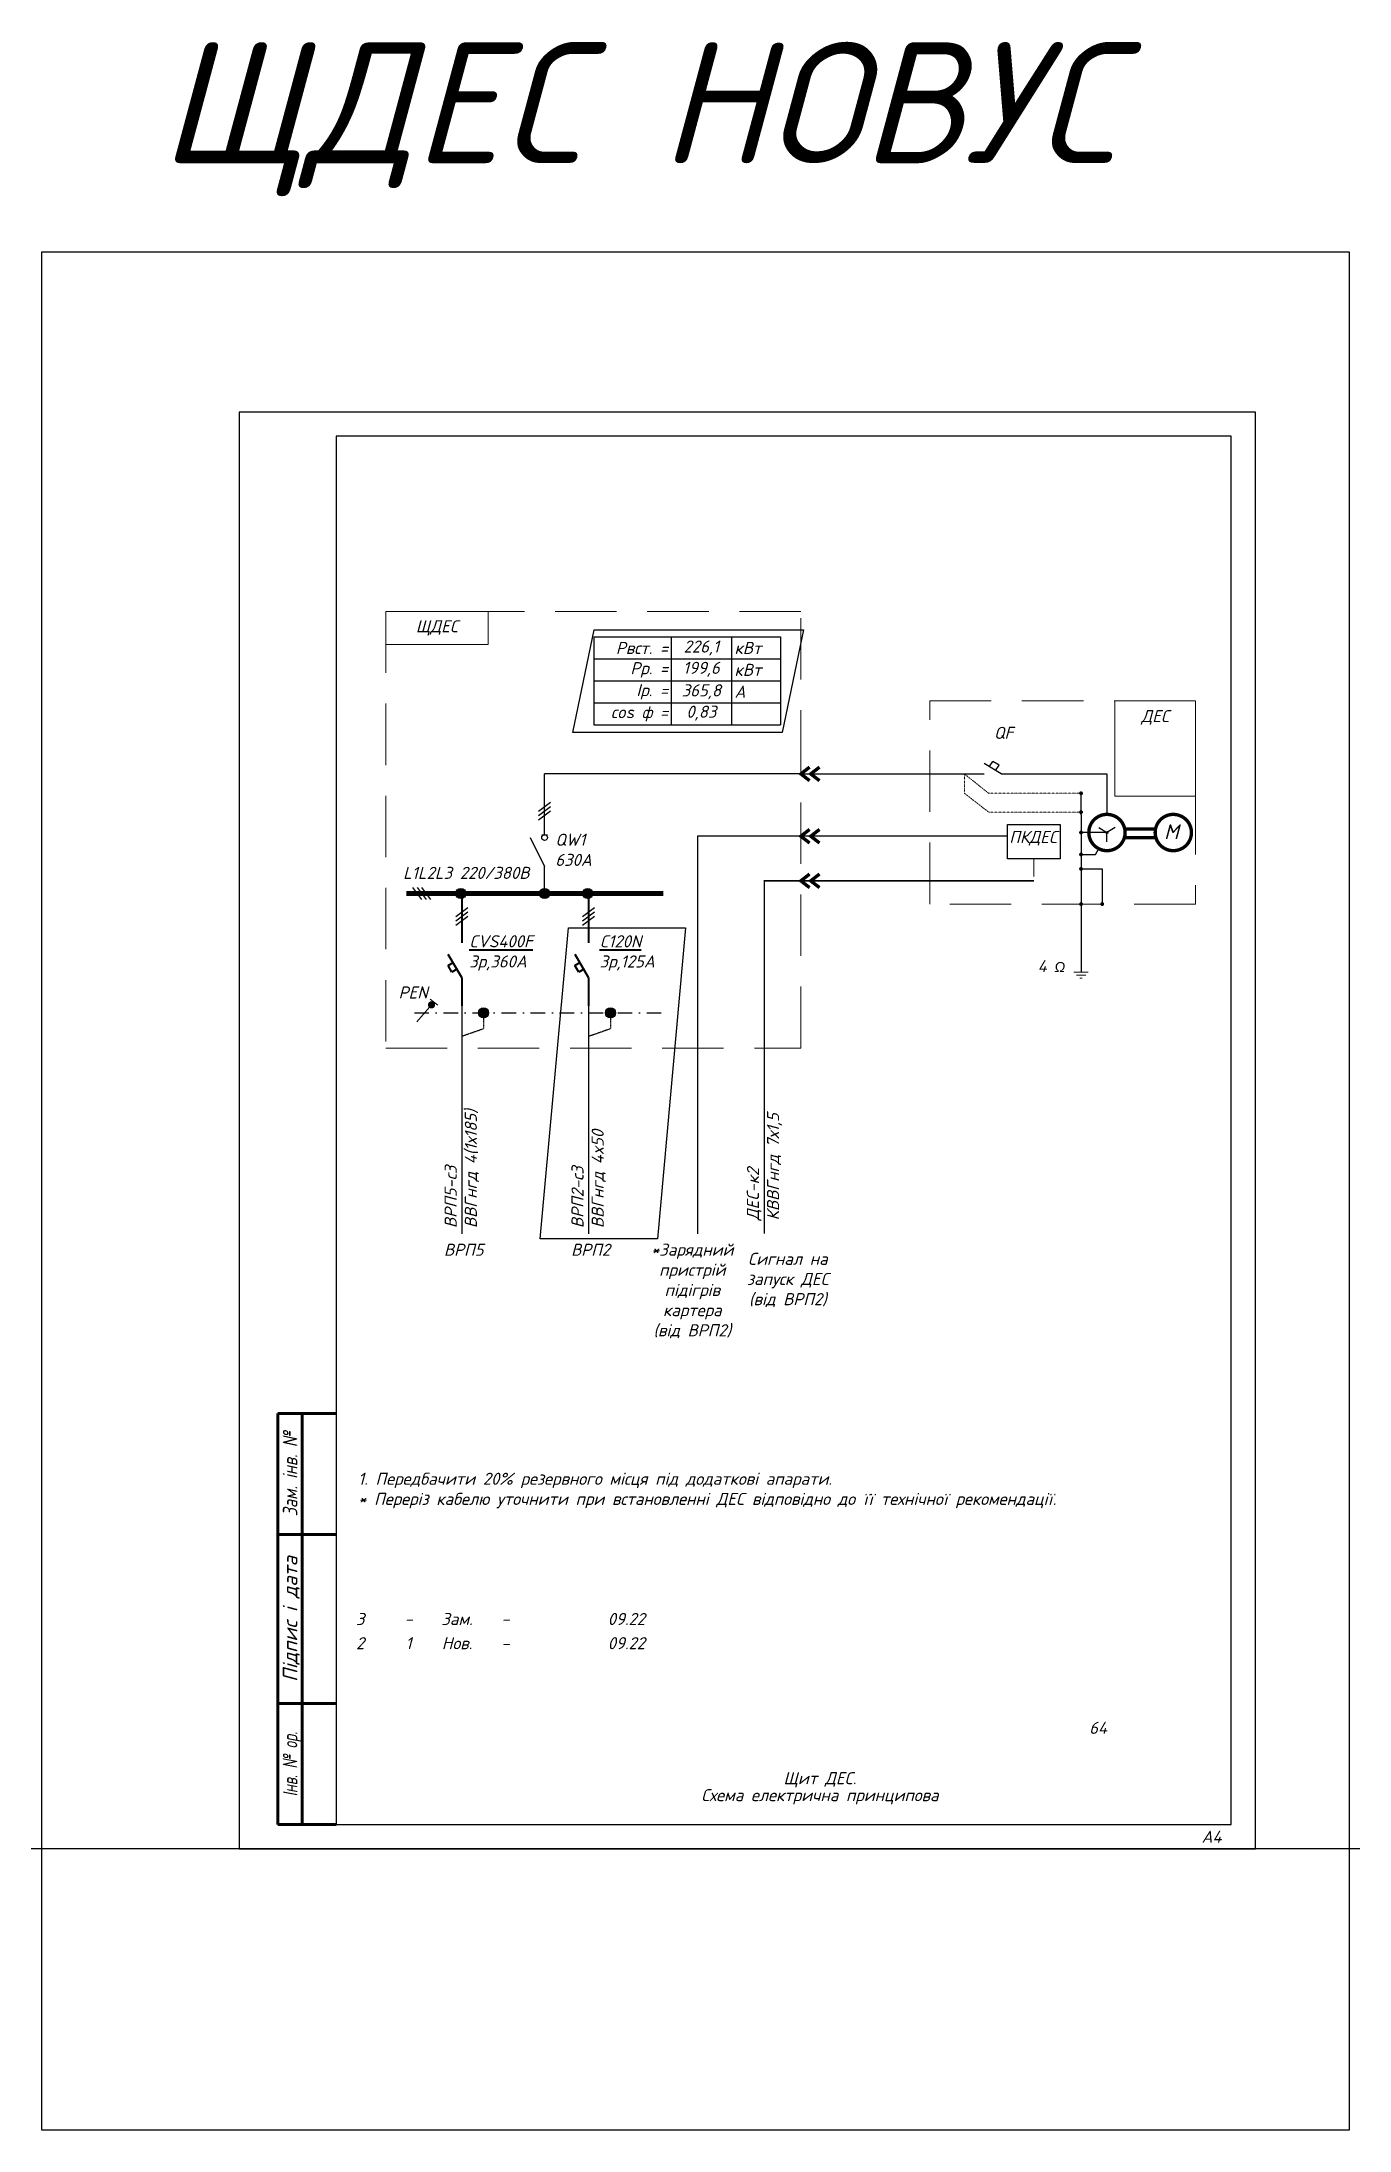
# Model space of a CAD drawing. Header units: millimetres. Extents: x -122434 to 1506205, y -201405 to 386015.
# Drawn here: x -122434 to -95412, y 148783 to 191957 of the extents above; entities that cross this region are included whole.
import ezdxf
from ezdxf.enums import TextEntityAlignment as Align

# ---------------------------------------------------------------- set-up
doc = ezdxf.new("R2010")
doc.units = ezdxf.units.MM
for name, pattern in [('ACAD_ISO02W100', [15, 12, -3]), ('DASHDOT', [25, 12, -6, 1, -6]), ('DASHDOTX2', [2, 1, -0.5, 0, -0.5]), ('DASHED', [9.525, 6.35, -3.175])]:
    doc.linetypes.add(name, pattern=pattern)
doc.layers.get('Defpoints').update_dxf_attribs({"color": 4})
doc.layers.add('E_Зміни', color=7, linetype='Continuous')
doc.layers.add('SO', color=7, linetype='Continuous')
doc.layers.add('Основна', color=7, linetype='Continuous', lineweight=50)
doc.layers.add('Тонка', color=7, linetype='Continuous', lineweight=15)
doc.styles.add('GOST 2.304', font='isocpeui.ttf')
doc.styles.add('TNR', font='isocpeui.ttf')
doc.styles.add('ГОСТ 2.304', font='isocpeui.ttf')
doc.styles.add('ЕСКД', font='isocpeui.ttf')
doc.styles.add('СГЕНЕРИР_СТИЛЬ_7', font='isocpeui.ttf')

msp = doc.modelspace()

# ---------------------------------------------------------------- texts
at = {"color": 3, "style": 'GOST 2.304'}
msp.add_text('ЩДЕС НОВУС', height=2500, dxfattribs=at).set_placement((-120002, 189447, 0))
at = {"color": 7, "lineweight": 15, "char_height": 250, "attachment_point": 1, "style": 'GOST 2.304'}
for s, insert, width in [('QW1\\P630А', (-111821, 175586, 0), 1683.8), ('L1L2L3 220/380В', (-114966, 174901, 0), 3710.69)]:
    msp.add_mtext(s, dxfattribs=dict(at, insert=insert, width=width))
at = {"color": 7, "lineweight": 40, "char_height": 250, "width": 1587.46, "attachment_point": 4, "style": 'ЕСКД'}
for s, insert in [('\\pxi0.65096;{\\LCVS400F\\P}3р,360А{\\L\\P\\pi0.0411;} ', (-113763, 172911, 0)), ('\\pxi0.65096;{\\LC120N\\P}3р,125А{\\L\\P\\pi0.0411;} ', (-111067, 172911, 0))]:
    msp.add_mtext(s, dxfattribs=dict(at, insert=insert))
at = {"color": 7, "insert": (-115061, 172429, 0), "char_height": 250, "width": 708.44, "attachment_point": 1, "style": 'TNR'}
msp.add_mtext('РЕN', dxfattribs=at)
at = {"color": 7, "linetype": 'Continuous', "char_height": 250, "width": 4000, "attachment_point": 4, "rotation": 90, "style": 'ГОСТ 2.304'}
for s, insert in [('{\\C256;ВРП5-с3\\PВВГнгд 4(1х185)}', (-113754, 167433, 0)), ('{\\C256; ДЕС-к2\\P КВВГнгд 7х1,5 }', (-107499, 167433, 0)), ('{\\C256;ВРП2-с3\\PВВГнгд 4x50 }', (-111133, 167433, 0))]:
    msp.add_mtext(s, dxfattribs=dict(at, insert=insert))
at = {"lineweight": 15, "insert": (-115895, 162376, 0), "char_height": 250, "width": 17730.28, "attachment_point": 1, "style": 'ГОСТ 2.304'}
msp.add_mtext('{\\C7;1. Передбачити 20% резервного місця під додаткові апарати.\\P}* Переріз кабелю уточнити при встановленні ДЕС відповідно до її технічної рекомендації.', dxfattribs=at)
at = {"linetype": 'Continuous', "lineweight": 25, "char_height": 250, "attachment_point": 5, "line_spacing_factor": 0.84, "style": 'GOST 2.304'}
for s, insert, width in [('{\\C7;64}', (-100602, 157102, 0), 1500), ('{\\C7;Щит ДЕС. \\PСхема електрична принципова }', (-106352, 155852, 0), 7000)]:
    msp.add_mtext(s, dxfattribs=dict(at, insert=insert, width=width))
at = {"layer": 'E_Зміни', "linetype": 'Continuous', "lineweight": 25, "char_height": 250, "width": 1000, "attachment_point": 5, "line_spacing_factor": 0.84, "style": 'GOST 2.304'}
for s, insert in [('{\\C7;3}', (-115852, 159352, 0)), ('{\\C7;-}', (-114852, 159352, 0)), ('{\\C7;Зам.}', (-113852, 159352, 0)), ('{\\C7;-}', (-112852, 159352, 0)), ('{\\C7;09.22}', (-110352, 159352, 0)), ('{\\C7;2}', (-115852, 158852, 0)), ('{\\C7;1}', (-114852, 158852, 0)), ('{\\C7;Нов.}', (-113852, 158852, 0)), ('{\\C7;09.22}', (-110352, 158852, 0)), ('{\\C7;-}', (-112852, 158852, 0))]:
    msp.add_mtext(s, dxfattribs=dict(at, insert=insert))
at = {"layer": 'Основна', "color": 7, "lineweight": 30}
for s, height, style, p in [('QF', 250, 'ГОСТ 2.304', (-102755, 177546, 0)), ('M', 306, 'GOST 2.304', (-99237, 175475, 0)), ('ПКДЕС', 250, 'GOST 2.304', (-102439, 175393, 0))]:
    msp.add_text(s, height=height, dxfattribs=dict(at, style=style)).set_placement(p)
at = {"layer": 'Основна', "color": 7, "lineweight": 30, "insert": (-101851, 172974, 0), "char_height": 250, "width": 2683.49, "attachment_point": 1, "style": 'GOST 2.304'}
msp.add_mtext('4 {\\fArial|b0|i1|c204|p34;\\H0.8333x;Ω }', dxfattribs=at)
at = {"layer": 'Тонка', "color": 7, "linetype": 'ACAD_ISO02W100', "char_height": 250, "attachment_point": 5, "style": 'TNR'}
for s, insert, width in [('ЩДЕС', (-114267, 179840, 0), 2118.35), ('ДЕС', (-99422, 177991, 0), 1668.34), ('ВРП5', (-113713, 166985, 0), 1668.34), ('ВРП2', (-111091, 166985, 0), 1668.34), ('*Зарядний пристрій\\Pпідігрів картера\\P(від ВРП2)', (-108990, 166134, 0), 1770.29), ('Сигнал на запуск ДЕС\\P(від ВРП2)', (-107015, 166361, 0), 1763.5)]:
    msp.add_mtext(s, dxfattribs=dict(at, insert=insert, width=width))

# ---------------------------------------------------------------- blocks, each defined once
blk = doc.blocks.new('A$Cbd1fdb3d')
at = {"lineweight": 40, "ltscale": 300}
for p, q in [((0, 1720), (0, 715)), ((0, 0), (-280, 480)), ((-284, 252), (-180, 312)), ((-204, 113), (-284, 252)), ((-100, 173), (-204, 113)), ((0, 0), (0, -584))]:
    blk.add_line(p, q, dxfattribs=at)
blk = doc.blocks.new('Рамка А4 верт')
at = {"linetype": 'Continuous', "lineweight": 60}
for p, q in [((8, 5), (8, 90)), ((8, 90), (20, 90)), ((13, 5), (13, 90)), ((8, 65), (20, 65)), ((8, 30), (20, 30)), ((20, 5), (8, 5))]:
    blk.add_line(p, q, dxfattribs=at)
at = {"lineweight": 30, "ltscale": 100}
blk.add_lwpolyline([(20, 5), (205, 5), (205, 292), (20, 292)], close=True, dxfattribs=at)
at = {"layer": 'Defpoints', "ltscale": 100}
blk.add_lwpolyline([(0, 0), (210, 0), (210, 297), (0, 297)], close=True, dxfattribs=at)
at = {"linetype": 'Continuous', "lineweight": 25, "style": 'СГЕНЕРИР_СТИЛЬ_7'}
for s, width, p in [('Зам. інв. №', 0.8, (10.5, 77.5)), ('Інв. № ор.', 0.7, (10.5, 17.5))]:
    blk.add_text(s, height=3, rotation=90, dxfattribs=dict(at, width=width)).set_placement(p, align=Align.MIDDLE_CENTER)
blk.add_text('Підпис і дата', height=3, rotation=90, dxfattribs=at).set_placement((10.5, 47.5), align=Align.MIDDLE_CENTER)
at = {"linetype": 'Continuous', "style": 'ГОСТ 2.304'}
blk.add_text('А4', height=2.5, dxfattribs=at).set_placement((198.88, 1.24))
blk = doc.blocks.new('*T208')
at = {"color": 0, "lineweight": -2, "transparency": 16777216}
for p, q in [((0, 0), (3860, 0)), ((0, 0), (0, -1813)), ((1600, 0), (1600, -1360)), ((3860, 0), (3860, -1813)), ((0, -453), (3860, -453)), ((0, -907), (3860, -907)), ((2850, -907), (2850, -1360)), ((0, -1360), (1600, -1360)), ((2850, -1360), (3860, -1360)), ((0, -1813), (3860, -1813))]:
    blk.add_line(p, q, dxfattribs=at)
at = {"color": 0, "linetype": 'ByBlock', "lineweight": -2, "transparency": 16777216}
for p, q in [((2850, 0), (2850, -907)), ((1600, -1360), (2850, -1360)), ((1600, -1360), (1600, -1813)), ((2850, -1360), (2850, -1813))]:
    blk.add_line(p, q, dxfattribs=at)
at = {"color": 0, "transparency": 16777216, "char_height": 250, "style": 'ГОСТ 2.304'}
for s, insert, width, attachment_point in [('Рвст. =', (1540, -227), 1480, 6), ('226,1', (2225, -227), 1130, 5), ('кВт', (2910, -227), 890, 4), ('Рр. =', (1540, -680), 1480, 6), ('199,6', (2225, -513), 1130, 2), ('кВт', (2910, -680), 890, 4), ('Ір. =', (1540, -1133), 1480, 6), ('365,8', (2225, -1133), 1130, 5), ('А', (2910, -1133), 890, 4), ('сos ф =', (1540, -1587), 1480, 6), ('0,83', (2225, -1420), 1130, 2)]:
    blk.add_mtext(s, dxfattribs=dict(at, insert=insert, width=width, attachment_point=attachment_point))

# ---------------------------------------------------------------- hatches: boundary and pattern name
h = msp.add_hatch(color=7)
edge = h.paths.add_edge_path()
edge.add_arc((-113773, 174349), 104, 0, 360)
h = msp.add_hatch(color=7)
edge = h.paths.add_edge_path()
edge.add_arc((-112042, 174349), 104, 0, 360)
h = msp.add_hatch(color=7)
edge = h.paths.add_edge_path()
edge.add_arc((-111152, 174349), 104, 0, 360)
h = msp.add_hatch(color=7)
edge = h.paths.add_edge_path()
edge.add_arc((-113302, 171883), 104, 0, 360)
h = msp.add_hatch(color=7)
edge = h.paths.add_edge_path()
edge.add_arc((-110680, 171883), 104, 0, 360)

# ---------------------------------------------------------------- linework, layer by layer
at = {"linetype": 'DASHDOTX2', "ltscale": 300}
msp.add_line((-114731, 171883, 0), (-109591, 171883, 0), dxfattribs=at)
at = {"linetype": 'DASHDOTX2'}
for p, q in [((-113302, 171883, 0), (-113302, 171552, 0)), ((-110680, 171883, 0), (-110680, 171552, 0)), ((-113302, 171552, 0), (-113754, 171394, 0)), ((-110680, 171552, 0), (-111133, 171394, 0))]:
    msp.add_line(p, q, dxfattribs=at)
msp.add_xline((1302, 154602), (-1, 0))
at = {"color": 3, "elevation": 0}
msp.add_lwpolyline([(-122434, 187618), (-95412, 187618), (-95412, 148783), (-122434, 148783)], close=True, dxfattribs=at)
at = {"linetype": 'DASHED', "lineweight": 18, "ltscale": 200, "elevation": 0}
for points in [[(-115326, 171154), (-106745, 171154), (-106745, 180181), (-115326, 180181)], [(-104082, 178332), (-98588, 178332), (-98588, 174131), (-104082, 174131)]]:
    msp.add_lwpolyline(points, close=True, dxfattribs=at)
at = {"color": 7, "lineweight": 50, "const_width": 100, "elevation": 0}
msp.add_lwpolyline([(-109591, 174349), (-114897, 174349)], dxfattribs=at)
at = {"lineweight": 20, "elevation": 0}
for points in [[(-114424, 171998), (-114680, 171698)], [(-114332, 172106), (-114251, 172043), (-114406, 172164)]]:
    msp.add_lwpolyline(points, dxfattribs=at)
at = {"lineweight": 9, "const_width": 75, "elevation": 0}
msp.add_lwpolyline([(-114416, 172048, 1), (-114341, 172048, 1)], format="xyb", close=True, dxfattribs=at)
at = {"color": 7}
for centre in [(-113773, 174349, 0), (-112042, 174349, 0), (-111152, 174349, 0), (-113302, 171883, 0), (-110680, 171883, 0)]:
    msp.add_circle(centre, 104, dxfattribs=at)
at = {"layer": 'E_Зміни', "color": 1, "elevation": 0}
for points in [[(-111020, 179800), (-106690, 179800), (-107130, 177680), (-111460, 177680)], [(-111550, 173640), (-109130, 173640), (-109710, 167210), (-112130, 167210)]]:
    msp.add_lwpolyline(points, close=True, dxfattribs=at)
at = {"layer": 'SO', "color": 7, "linetype": 'DASHDOT', "lineweight": 20, "ltscale": 0.3}
for p, q in [((-102864, 176421, 0), (-103366, 176822, 0)), ((-103366, 176822, 0), (-103366, 176421, 0)), ((-103366, 176421, 0), (-102864, 176032, 0)), ((-102864, 176421, 0), (-100955, 176421, 0)), ((-102864, 176032, 0), (-100955, 176032, 0))]:
    msp.add_line(p, q, dxfattribs=at)
at = {"layer": 'SO', "color": 7, "linetype": 'DASHDOT', "lineweight": 20, "ltscale": 30}
msp.add_line((-101929, 175064, 0), (-101929, 174611, 0), dxfattribs=at)
at = {"layer": 'SO', "color": 7, "linetype": 'DASHDOT', "lineweight": 20, "ltscale": 30, "const_width": 30, "elevation": 0}
for points in [[(-106745, 174611), (-107499, 174611), (-107499, 167317)], [(-101929, 174611), (-106745, 174611)]]:
    msp.add_lwpolyline(points, dxfattribs=at)
at = {"layer": 'Основна', "color": 7, "lineweight": 30}
for p, q in [((-102605, 176822, 0), (-102959, 177034, 0)), ((-102854, 176971, 0), (-102778, 177081, 0)), ((-102648, 177003, 0), (-102778, 177081, 0)), ((-112042, 175565, 0), (-112042, 176822, 0)), ((-106745, 176822, 0), (-112042, 176822, 0)), ((-102724, 176894, 0), (-102648, 177003, 0)), ((-112166, 176055, 0), (-111918, 176240, 0)), ((-100955, 175979, 0), (-100955, 176421, 0)), ((-112166, 175963, 0), (-111918, 176148, 0)), ((-112166, 175872, 0), (-111918, 176057, 0)), ((-112341, 175505, 0), (-112042, 174909, 0)), ((-112101, 175565, 0), (-111983, 175565, 0)), ((-100419, 175610, 0), (-100955, 175610, 0)), ((-100587, 175715, 0), (-100419, 175610, 0)), ((-100250, 175715, 0), (-100419, 175610, 0)), ((-100419, 175420, 0), (-100419, 175610, 0)), ((-112042, 174349, 0), (-112042, 174909, 0)), ((-100955, 175156, 0), (-100653, 175156, 0)), ((-100955, 174858, 0), (-100517, 174858, 0)), ((-100653, 175156, 0), (-100590, 175277, 0)), ((-100517, 174858, 0), (-100517, 174111, 0)), ((-114577, 174225, 0), (-114762, 174474, 0)), ((-114485, 174225, 0), (-114670, 174474, 0)), ((-114393, 174225, 0), (-114579, 174474, 0)), ((-113878, 173876, 0), (-113630, 174061, 0)), ((-111257, 173876, 0), (-111008, 174061, 0)), ((-113878, 173785, 0), (-113630, 173970, 0)), ((-113878, 173693, 0), (-113630, 173878, 0)), ((-111257, 173785, 0), (-111008, 173970, 0)), ((-111257, 173693, 0), (-111008, 173878, 0)), ((-113754, 172027, 0), (-113754, 167317, 0)), ((-111133, 172027, 0), (-111133, 167317, 0))]:
    msp.add_line(p, q, dxfattribs=at)
at = {"layer": 'Основна', "color": 7, "lineweight": 30, "elevation": 0}
for points, const_width in [([(-106565, 176962), (-106745, 176822), (-106565, 176682)], 70), ([(-106360, 176962), (-106541, 176822), (-106360, 176682)], 70), ([(-99412, 175684), (-100055, 175684)], 70), ([(-106565, 175674), (-106745, 175534), (-106565, 175394)], 70), ([(-106360, 175674), (-106541, 175534), (-106360, 175394)], 70), ([(-99412, 175504), (-100055, 175504)], 70), ([(-106565, 174752), (-106745, 174611), (-106565, 174471)], 70), ([(-106360, 174752), (-106541, 174611), (-106360, 174471)], 70), ([(-100805, 172723), (-101105, 172723)], 20), ([(-100855, 172663), (-101055, 172663)], 20), ([(-100930, 172598), (-100980, 172598)], 20)]:
    msp.add_lwpolyline(points, dxfattribs=dict(at, const_width=const_width))
for points in [[(-106745, 176822), (-102959, 176822)], [(-102605, 176822), (-100419, 176822), (-100419, 175985)], [(-100955, 175979), (-100955, 173565)], [(-106745, 175534), (-108885, 175534), (-108885, 167317)], [(-102472, 175534), (-106745, 175534)], [(-100955, 174460), (-100955, 172723)]]:
    msp.add_lwpolyline(points, dxfattribs=at)
for points, const_width in [([(-100975, 176421, 1), (-100935, 176421, 1)], 40), ([(-100975, 176032, 1), (-100935, 176032, 1)], 40), ([(-100419, 175235, 1), (-100419, 175985, 1)], 70), ([(-99048, 175235, 1), (-99048, 175985, 1)], 70), ([(-100975, 175610, 1), (-100935, 175610, 1)], 40), ([(-100975, 175156, 1), (-100935, 175156, 1)], 40), ([(-100975, 174858, 1), (-100935, 174858, 1)], 40), ([(-100975, 174131, 1), (-100935, 174131, 1)], 40), ([(-100537, 174131, 1), (-100497, 174131, 1)], 40)]:
    msp.add_lwpolyline(points, format="xyb", close=True, dxfattribs=dict(at, const_width=const_width))
msp.add_lwpolyline([(-102472, 175776), (-101386, 175776), (-101386, 175064), (-102472, 175064)], close=True, dxfattribs=at)
at = {"layer": 'Основна', "color": 7, "lineweight": 30}
for centre, radius in [((-112042, 175505, 0), 59.1), ((-100419, 175610, 0), 21.1), ((-100419, 175610, 0), 21.1), ((-100419, 175610, 0), 21.1)]:
    msp.add_circle(centre, radius, dxfattribs=at)
at = {"layer": 'Тонка', "color": 7, "linetype": 'ACAD_ISO02W100', "elevation": 0}
for points in [[(-115326, 180181), (-113208, 180181), (-113208, 179499), (-115326, 179499)], [(-100256, 178332), (-98588, 178332), (-98588, 176363), (-100256, 176363)]]:
    msp.add_lwpolyline(points, close=True, dxfattribs=at)

# ---------------------------------------------------------------- block references
at = {"xscale": 100, "yscale": 100, "zscale": 100}
msp.add_blockref('Рамка А4 верт', (-118352, 154602, 0), dxfattribs=at)
for name, p in [('*T208', (-111027, 179653, 0)), ('A$Cbd1fdb3d', (-113754, 172612, 0)), ('A$Cbd1fdb3d', (-111133, 172612, 0))]:
    msp.add_blockref(name, p)

msp.set_redraw_order([(e.dxf.handle, doc.entitydb.next_handle()) for e in msp.query("TEXT MTEXT ATTDEF DIMENSION ARC_DIMENSION")])  # texts and dimensions are drawn at this point

doc.saveas('drawing.dxf')
